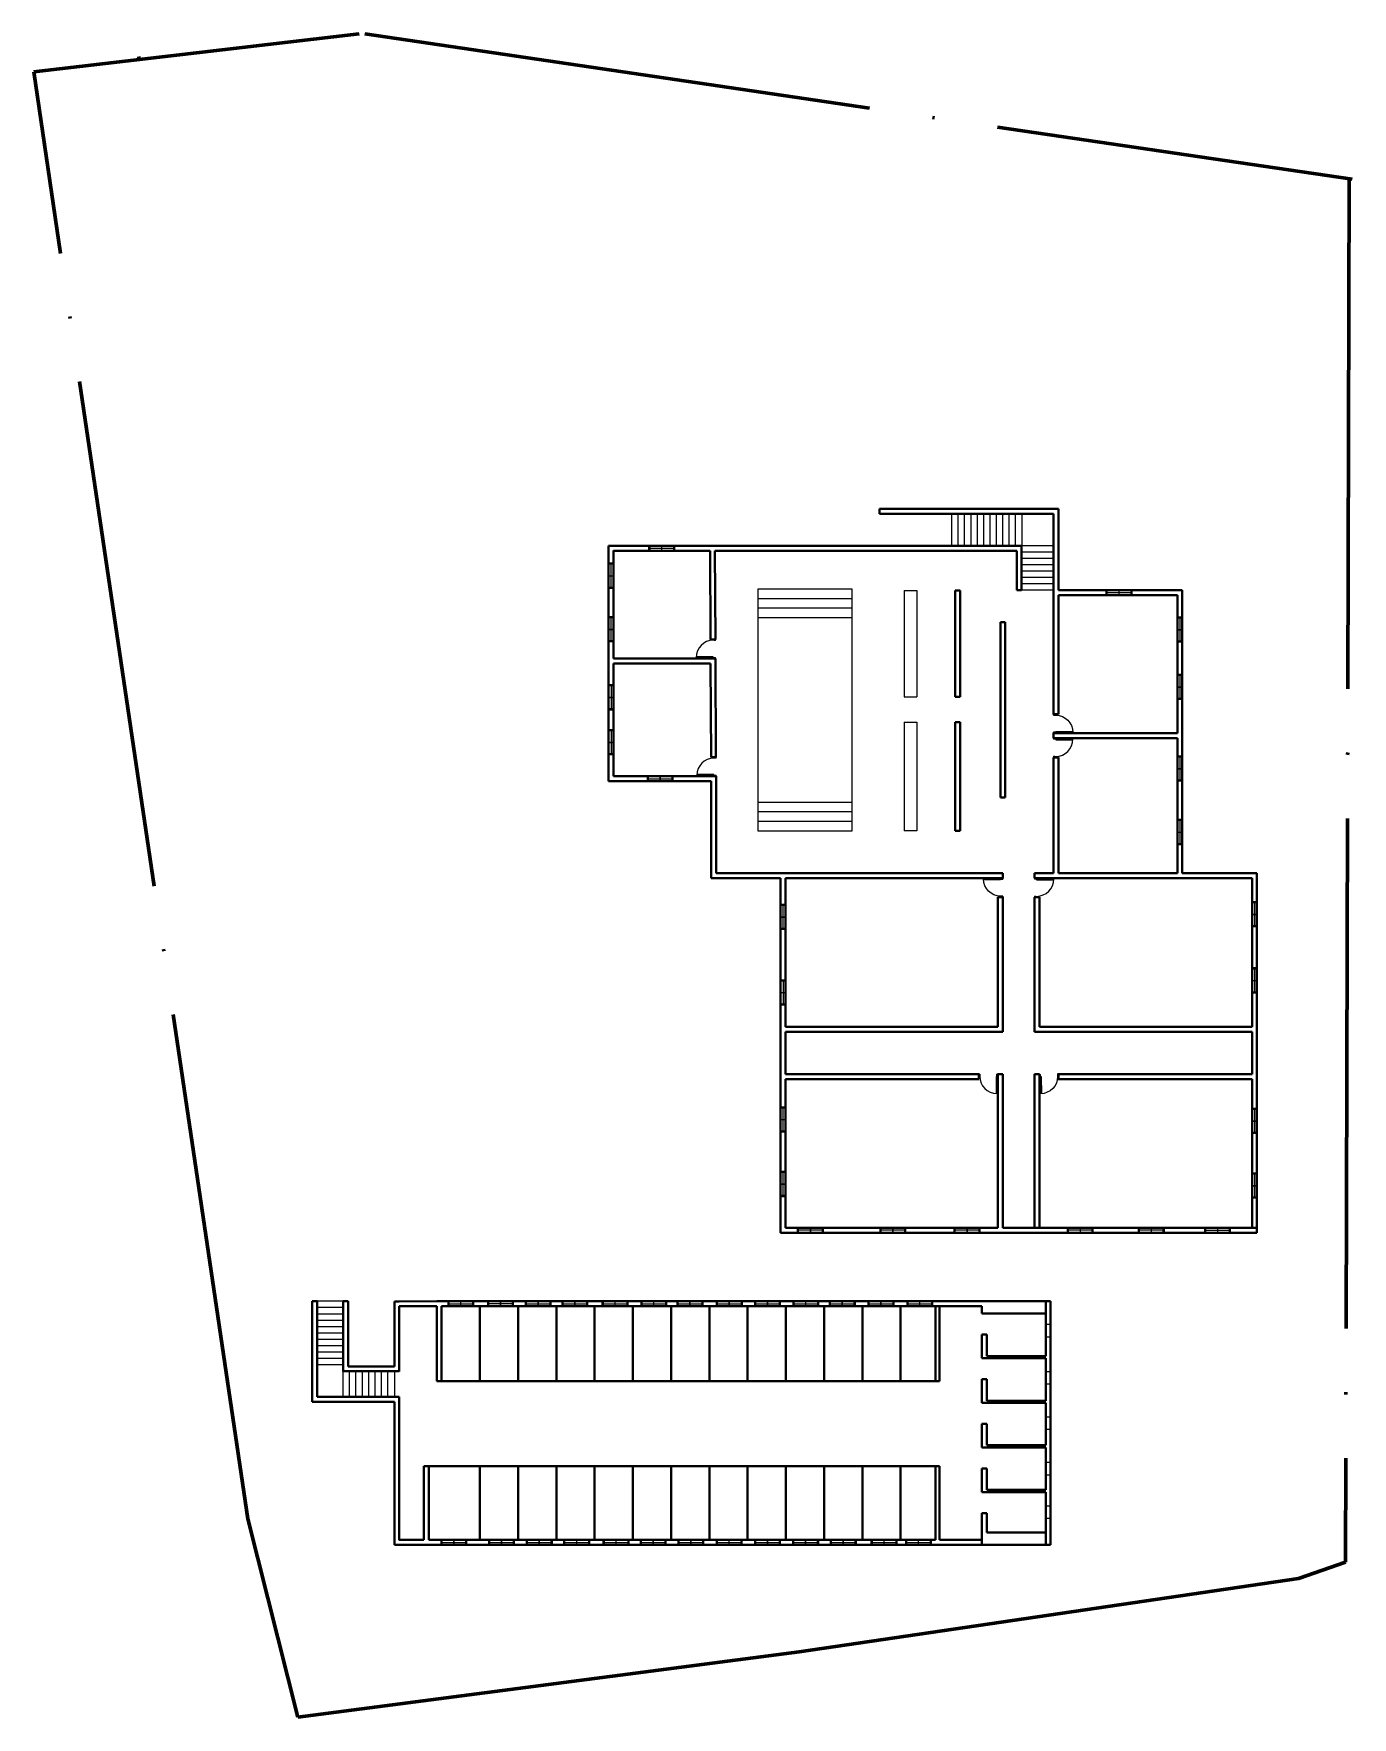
# Model space of a CAD drawing. Header units: metres. Extents: x -353 to 1688, y -477 to 135.
# Drawn here: x 575.5 to 637.6, y -219 to -139.8 of the extents above; entities that cross this region are included whole.
import ezdxf

# ---------------------------------------------------------------- set-up
doc = ezdxf.new("R2010")
doc.units = ezdxf.units.M
doc.header["$MEASUREMENT"] = 0
doc.linetypes.add('ACAD_ISO04W100', pattern=[30, 24, -3, 0, -3])
for name, color, linetype, lineweight in [('ELEVATION', 160, 'Continuous', 20), ('SITE BOUNDARY', 6, 'ACAD_ISO04W100', 60), ('WALL', 2, 'Continuous', 40)]:
    doc.layers.add(name, color=color, linetype=linetype, lineweight=lineweight)
doc.layers.add('STAIR', color=231, linetype='Continuous', plot=False)
doc.layers.add('WINDOW', color=10, linetype='Continuous')

msp = doc.modelspace()

# ---------------------------------------------------------------- linework, layer by layer
at = {"layer": 'ELEVATION'}
for p, q in [((609.6366, -165.9175), (614.0366, -165.9175)), ((609.6366, -177.3175), (609.6366, -165.9175)), ((614.0366, -165.9175), (614.0366, -177.3175)), ((616.50407, -165.99719), (616.50407, -170.99719)), ((616.50407, -165.99719), (617.10407, -165.99719)), ((617.10407, -165.99719), (617.10407, -170.99719)), ((616.50407, -170.99719), (617.10407, -170.99719)), ((616.50407, -172.19719), (616.50407, -177.30171)), ((616.50407, -172.19719), (617.10407, -172.19719)), ((617.10407, -172.19719), (617.10407, -177.30171)), ((614.0366, -177.3175), (609.6366, -177.3175)), ((617.10407, -177.30171), (616.50407, -177.30171))]:
    msp.add_line(p, q, dxfattribs=at)
at = {"layer": 'SITE BOUNDARY'}
for p, q in [((575.53804, -141.59332), (590.86281, -139.7937)), ((591.12527, -139.79757), (637.59504, -146.64784)), ((580.50616, -141.0099), (580.48415, -140.86118)), ((585.61748, -209.68678), (575.53804, -141.59332)), ((578.0221, -141.30161), (578.01109, -141.22725)), ((637.45205, -146.62676), (637.2686, -211.72035)), ((587.97678, -219.02613), (585.61748, -209.68678)), ((637.2686, -211.72035), (635.05784, -212.4864)), ((635.05784, -212.4864), (611.56579, -215.94144)), ((611.56579, -215.94144), (587.97678, -219.02613))]:
    msp.add_line(p, q, dxfattribs=at)
at = {"layer": 'STAIR'}
for p, q in [((618.73407, -162.38905), (618.73407, -163.88905)), ((619.03407, -162.38905), (619.03407, -163.88905)), ((619.33407, -162.38905), (619.33407, -163.88905)), ((619.63407, -162.38905), (619.63407, -163.88905)), ((619.93407, -162.38905), (619.93407, -163.88905)), ((620.23407, -162.38905), (620.23407, -163.88905)), ((620.53407, -162.38905), (620.53407, -163.88905)), ((620.83407, -162.38905), (620.83407, -163.88905)), ((621.13407, -162.38905), (621.13407, -163.88905)), ((621.43407, -162.38905), (621.43407, -163.88905)), ((621.73407, -162.38905), (621.73407, -163.88905)), ((622.03407, -162.38905), (622.03407, -163.88905)), ((623.53407, -163.88905), (622.03407, -163.88905)), ((623.53407, -164.18905), (622.03407, -164.18905)), ((623.53407, -164.48905), (622.03407, -164.48905)), ((623.53407, -164.78905), (622.03407, -164.78905)), ((623.53407, -165.08905), (622.03407, -165.08905)), ((623.53407, -165.38905), (622.03407, -165.38905)), ((609.6366, -166.3675), (614.0366, -166.3675)), ((623.53407, -165.68905), (622.03407, -165.68905)), ((623.53407, -165.98905), (622.03407, -165.98905)), ((609.6366, -166.8175), (614.0366, -166.8175)), ((609.6366, -167.2675), (614.0366, -167.2675)), ((614.0366, -175.9675), (609.6366, -175.9675)), ((614.0366, -176.4175), (609.6366, -176.4175)), ((614.0366, -176.8675), (609.6366, -176.8675)), ((590.10585, -199.44575), (588.88133, -199.44575)), ((590.10585, -199.74575), (588.88133, -199.74575)), ((590.10585, -200.04575), (588.88133, -200.04575)), ((590.10585, -200.34487), (588.88133, -200.34487)), ((590.10585, -200.64487), (588.88133, -200.64487)), ((590.10585, -200.94487), (588.88133, -200.94487)), ((590.10585, -201.24487), (588.88133, -201.24487)), ((590.10585, -201.54487), (588.88133, -201.54487)), ((590.10585, -201.84487), (588.88133, -201.84487)), ((590.10585, -202.14487), (588.88133, -202.14487)), ((590.10585, -202.44487), (588.88133, -202.44487)), ((590.10585, -203.94575), (590.10585, -202.74575)), ((590.33585, -202.74041), (590.33585, -202.74575)), ((590.40585, -203.94575), (590.40585, -202.74575)), ((590.70585, -203.94575), (590.70585, -202.74575)), ((591.00585, -203.94575), (591.00585, -202.74575)), ((591.30585, -203.94575), (591.30585, -202.74575)), ((591.60585, -203.94575), (591.60585, -202.74575)), ((591.60585, -203.94575), (591.60585, -202.74575)), ((591.90585, -203.94575), (591.90585, -202.74575)), ((592.20585, -203.94575), (592.20585, -202.74575)), ((592.74276, -202.74487), (592.51276, -202.74487)), ((592.51276, -202.74487), (592.51276, -203.94487))]:
    msp.add_line(p, q, dxfattribs=at)
at = {"layer": 'WALL'}
for p, q in [((614.36015, -143.2227), (614.36015, -143.2227)), ((615.34407, -162.15905), (615.34407, -162.38905)), ((623.76407, -162.15905), (615.34407, -162.15905)), ((623.53407, -162.38905), (615.34407, -162.38905)), ((623.53407, -162.38905), (623.53407, -164.18905)), ((623.76407, -162.15905), (623.76407, -164.18905)), ((619.33375, -163.89719), (602.59407, -163.89719)), ((602.59407, -163.89719), (602.59407, -174.97023)), ((616.93375, -163.89719), (622.03375, -163.89719)), ((622.03375, -163.89719), (622.03375, -165.98905)), ((602.82407, -164.11904), (602.82407, -169.19719)), ((607.36693, -164.12719), (602.82407, -164.12719)), ((607.36693, -164.12719), (607.38877, -168.29719)), ((619.33375, -164.12719), (607.59693, -164.12719)), ((607.59693, -164.12719), (607.61877, -168.29719)), ((616.93375, -164.12719), (621.80375, -164.12719)), ((621.80375, -164.12719), (621.80375, -165.98905)), ((623.53407, -164.18905), (623.53407, -171.81905)), ((623.76407, -164.18905), (623.76407, -165.98905)), ((618.90407, -165.99719), (618.90407, -170.99719)), ((618.90407, -165.99719), (619.13407, -165.99719)), ((619.13407, -165.99719), (619.13407, -170.99719)), ((622.03375, -165.98905), (621.80375, -165.98905)), ((623.76407, -165.98905), (629.59407, -165.98905)), ((623.76407, -166.21905), (623.76407, -171.81905)), ((623.76407, -166.21905), (629.36407, -166.21905)), ((629.36407, -166.21905), (629.36407, -172.71905)), ((629.59407, -165.98905), (629.59407, -179.30096)), ((621.03407, -167.48905), (621.03407, -175.74671)), ((621.03407, -167.48905), (621.26407, -167.48905)), ((621.26407, -167.48905), (621.26407, -175.74671)), ((607.62348, -168.29719), (607.38877, -168.29719)), ((607.62348, -169.19719), (602.82407, -169.19719)), ((602.82407, -169.42719), (602.82407, -174.7402)), ((607.39469, -169.42719), (602.82407, -169.42719)), ((607.39469, -169.42719), (607.41779, -173.83972)), ((607.62348, -169.19719), (607.6478, -173.8397)), ((618.90407, -170.99719), (619.13407, -170.99719)), ((607.42097, -171.80905), (607.42097, -171.80916)), ((623.53407, -171.81905), (623.76407, -171.81905)), ((618.90407, -172.19719), (618.90407, -177.30171)), ((618.90407, -172.19719), (619.13407, -172.19719)), ((619.13407, -172.19719), (619.13407, -177.30171)), ((623.53407, -172.71905), (623.53407, -172.94905)), ((623.53407, -172.71905), (629.36407, -172.71905)), ((623.53407, -172.94905), (629.36407, -172.94905)), ((629.36407, -172.94905), (629.36407, -179.30096)), ((602.82407, -173.8402), (602.82397, -173.8402)), ((607.65242, -173.8397), (607.41779, -173.83972)), ((623.53407, -173.84905), (623.53407, -179.30171)), ((623.53407, -173.84905), (623.76407, -173.84905)), ((623.76407, -173.84905), (623.76407, -179.30171)), ((602.59407, -174.74023), (602.59404, -174.74023)), ((602.59407, -174.97023), (607.42407, -174.97023)), ((607.65251, -174.7397), (602.82407, -174.7402)), ((602.82407, -174.9702), (602.82407, -174.97023)), ((607.4231, -174.9697), (607.42407, -174.9697)), ((607.42407, -174.9697), (607.42407, -175.20023)), ((607.65213, -174.7397), (607.65407, -175.20023)), ((607.65251, -174.7397), (607.65345, -174.91955)), ((607.65307, -174.7397), (607.65251, -174.7397)), ((607.42407, -175.20023), (607.42407, -179.53171)), ((607.42407, -175.20023), (607.42407, -179.30171)), ((607.65407, -175.20023), (607.65407, -179.30171)), ((621.03407, -175.74671), (621.26407, -175.74671)), ((613.66485, -177.3175), (613.66485, -177.30171)), ((619.13407, -177.30171), (618.90407, -177.30171)), ((607.42407, -179.53171), (610.68485, -179.53171)), ((607.65407, -179.30171), (610.68485, -179.30171)), ((621.14485, -179.30171), (610.68485, -179.30171)), ((610.68485, -179.53171), (610.68485, -186.76171)), ((610.91485, -179.53171), (610.91485, -186.53171)), ((621.14485, -179.53171), (610.91485, -179.53171)), ((620.91485, -179.30171), (621.14485, -179.30171)), ((621.14485, -179.30171), (621.14485, -179.53171)), ((622.64168, -179.30171), (622.87485, -179.30171)), ((622.64168, -179.53171), (622.64168, -179.30171)), ((622.64168, -179.53171), (622.64485, -179.53171)), ((622.64168, -179.53171), (632.87485, -179.53171)), ((622.87485, -179.30171), (623.53407, -179.30171)), ((629.36407, -179.30096), (623.76407, -179.30171)), ((629.59407, -179.30096), (633.10485, -179.30171)), ((632.87485, -179.53171), (632.87485, -186.53171)), ((633.10485, -179.30171), (633.10485, -186.76171)), ((620.91485, -186.53171), (620.91485, -180.43171)), ((621.14485, -180.43171), (620.91485, -180.43171)), ((621.14485, -180.43171), (621.14485, -186.76171)), ((622.64168, -180.43171), (622.87485, -180.43171)), ((622.64168, -186.76171), (622.64168, -180.43171)), ((622.87485, -186.5318), (622.87485, -180.43171)), ((622.64168, -183.03171), (622.64485, -183.03171)), ((610.68485, -186.53171), (610.68485, -188.53171)), ((610.91485, -186.53171), (620.91485, -186.53171)), ((610.91485, -186.76171), (610.91485, -188.76171)), ((610.91485, -186.76171), (620.91485, -186.76171)), ((620.91485, -186.76171), (621.14485, -186.76171)), ((622.64485, -186.53171), (622.64168, -186.53171)), ((622.64485, -186.76171), (622.64168, -186.76171)), ((622.87485, -186.76171), (622.64485, -186.76171)), ((622.87477, -186.76171), (622.87477, -186.76179)), ((622.87485, -186.5318), (632.87485, -186.53171)), ((632.87485, -186.76171), (622.87485, -186.76171)), ((623.77477, -186.76179), (623.77477, -186.76171)), ((632.87485, -188.76174), (632.87485, -186.76171)), ((633.10485, -186.76171), (633.10512, -188.76171)), ((610.68485, -188.53171), (610.68485, -188.76171)), ((610.68485, -188.76171), (610.68485, -196.22171)), ((610.91485, -188.76171), (620.01485, -188.76171)), ((610.91485, -188.99171), (610.9149, -188.99171)), ((610.91485, -188.99171), (610.91485, -195.99171)), ((610.9149, -188.99171), (620.01485, -188.99171)), ((610.9149, -188.99171), (610.9149, -188.99241)), ((620.01485, -188.99171), (620.01485, -188.76171)), ((621.14485, -188.76171), (620.91485, -188.76171)), ((620.91485, -195.99171), (620.91485, -188.76171)), ((621.14485, -195.99171), (621.14485, -188.76171)), ((622.64168, -188.76378), (622.87168, -188.76378)), ((622.64168, -195.99171), (622.64168, -188.76378)), ((622.64485, -188.76282), (622.64485, -188.76378)), ((622.87477, -188.76299), (622.64485, -188.76282)), ((622.87485, -188.76282), (622.87485, -192.26171)), ((622.87485, -188.99171), (622.87485, -195.99171)), ((623.71734, -188.99171), (632.87485, -188.99171)), ((623.72039, -188.763), (632.87485, -188.76174)), ((623.77477, -188.99299), (623.77477, -188.76299)), ((632.87485, -195.99171), (632.87485, -188.99171)), ((633.10485, -196.22171), (633.10485, -188.76171)), ((622.87168, -192.26171), (622.87485, -192.26171)), ((633.10485, -195.99171), (633.10485, -195.39171)), ((633.10485, -196.22171), (610.68485, -196.22171)), ((610.91485, -195.99171), (620.91485, -195.99171)), ((621.14485, -195.99171), (632.87485, -195.99171)), ((621.14485, -195.99171), (622.64485, -195.99171)), ((633.10485, -195.99171), (632.87485, -195.99171)), ((588.65133, -199.44575), (588.65133, -202.74487)), ((588.88133, -199.44575), (588.65133, -199.44575)), ((588.88133, -199.44575), (588.88133, -202.74487)), ((590.10585, -199.44575), (590.10585, -202.74575)), ((590.10585, -199.44575), (590.33585, -199.44575)), ((590.33585, -199.44575), (590.33585, -202.51487)), ((592.51276, -199.45258), (592.74276, -199.45258)), ((592.51276, -199.45258), (592.51276, -202.51487)), ((592.74276, -199.45258), (594.50585, -199.44575)), ((594.50585, -199.44575), (618.36585, -199.44575)), ((618.36585, -199.44575), (620.16585, -199.44575)), ((620.16585, -199.44575), (623.39585, -199.44575)), ((623.16585, -199.44575), (623.16585, -202.02575)), ((623.39585, -199.44575), (623.39585, -210.91258)), ((592.74276, -199.67575), (592.74276, -202.74487)), ((592.74276, -199.67575), (594.50585, -199.67575)), ((592.74276, -202.74487), (592.74276, -199.68258)), ((594.50585, -203.20026), (594.50585, -199.67575)), ((594.73585, -199.67575), (594.73585, -202.04598)), ((594.73585, -203.20026), (594.73585, -199.67575)), ((594.73585, -199.67575), (617.97276, -199.67575)), ((596.53585, -203.20026), (596.53585, -199.67575)), ((598.33585, -203.20026), (598.33585, -199.67575)), ((600.13585, -203.20026), (600.13585, -199.67575)), ((601.93585, -203.20026), (601.93585, -199.67575)), ((601.93585, -203.20026), (601.93585, -199.67575)), ((603.73585, -203.20026), (603.73585, -199.67575)), ((605.23585, -199.67575), (605.23585, -199.67575)), ((605.23585, -199.67575), (605.23585, -199.67575)), ((605.23585, -199.67575), (605.23585, -199.67575)), ((605.23585, -199.67575), (605.23585, -199.67575)), ((605.53585, -203.20026), (605.53585, -199.67575)), ((607.33585, -203.20026), (607.33585, -199.67575)), ((609.13585, -203.20026), (609.13585, -199.67575)), ((610.93585, -203.20026), (610.93585, -199.67575)), ((612.73585, -203.20026), (612.73585, -199.67575)), ((614.53585, -203.20026), (614.53585, -199.67575)), ((616.33585, -203.20026), (616.33585, -199.67575)), ((617.97276, -199.67575), (617.97276, -203.20026)), ((617.97276, -199.67575), (620.16585, -199.67575)), ((618.17276, -199.67575), (618.17276, -203.20026)), ((620.16585, -199.67575), (620.16585, -200.02575)), ((620.16585, -200.02575), (623.16585, -200.02575)), ((620.16585, -201.01575), (620.39585, -201.01575)), ((620.16585, -201.01575), (620.16585, -202.12575)), ((620.39585, -201.01575), (620.39585, -202.02575)), ((620.39585, -202.02575), (623.16585, -202.02575)), ((588.65133, -202.74487), (588.65133, -204.17487)), ((588.88133, -202.74487), (588.88133, -203.94487)), ((592.74276, -202.74041), (590.10585, -202.74041)), ((592.51276, -202.51487), (590.33585, -202.51487)), ((620.16585, -202.12575), (623.16585, -202.12575)), ((623.16585, -202.12575), (623.16585, -204.12575)), ((618.17276, -203.20026), (594.50585, -203.20026)), ((594.73585, -203.20026), (594.73585, -203.20026)), ((620.16585, -203.11575), (620.39585, -203.11575)), ((620.16585, -203.11575), (620.16585, -204.22575)), ((620.39585, -203.11575), (620.39585, -204.12575)), ((588.65133, -204.17487), (592.51276, -204.17487)), ((588.88133, -203.94487), (592.74276, -203.94487)), ((592.51276, -204.17487), (592.51276, -210.91258)), ((592.74276, -210.68258), (592.74276, -203.94487)), ((592.74276, -203.94487), (592.74276, -210.68258)), ((620.16585, -204.22575), (623.16585, -204.22575)), ((620.39585, -204.12575), (623.16585, -204.12575)), ((623.16585, -204.22575), (623.16585, -206.22575)), ((620.16585, -205.21575), (620.39585, -205.21575)), ((620.16585, -205.21575), (620.16585, -206.32575)), ((620.39585, -205.21575), (620.39585, -206.22575)), ((620.16585, -206.32575), (623.16585, -206.32575)), ((620.39585, -206.22575), (623.16585, -206.22575)), ((623.16585, -206.32575), (623.16585, -208.32575)), ((593.90585, -210.67575), (593.90585, -207.20026)), ((593.90585, -207.20026), (618.17276, -207.20026)), ((594.13585, -210.67575), (594.13585, -207.20026)), ((596.53585, -210.67575), (596.53585, -207.20026)), ((598.33585, -210.67575), (598.33585, -207.20026)), ((600.13585, -210.67575), (600.13585, -207.20026)), ((601.93585, -210.67575), (601.93585, -207.20026)), ((603.73585, -210.67575), (603.73585, -207.20026)), ((605.53585, -210.67575), (605.53585, -207.20026)), ((607.33585, -210.67575), (607.33585, -207.20026)), ((609.13585, -210.67575), (609.13585, -207.20026)), ((610.93585, -210.67575), (610.93585, -207.20026)), ((612.73585, -210.67575), (612.73585, -207.20026)), ((614.53585, -210.67575), (614.53585, -207.20026)), ((616.33585, -210.67575), (616.33585, -207.20026)), ((617.97276, -207.20026), (617.97276, -210.67575)), ((618.17276, -207.20026), (618.17276, -210.67575)), ((620.16585, -207.31575), (620.39585, -207.31575)), ((620.16585, -207.31575), (620.16585, -208.42575)), ((620.39585, -207.31575), (620.39585, -208.32575)), ((620.39585, -208.32575), (623.16585, -208.32575)), ((620.16585, -208.42575), (623.16585, -208.42575)), ((623.16585, -208.42575), (623.16585, -210.91258)), ((620.16585, -209.41575), (620.39585, -209.41575)), ((620.16585, -209.41575), (620.16585, -210.91258)), ((620.39585, -209.41575), (620.39585, -210.33258)), ((593.90585, -210.67575), (592.74276, -210.67575)), ((616.33585, -210.67575), (594.13585, -210.67575)), ((617.97276, -210.67575), (616.33585, -210.67575)), ((620.16585, -210.67575), (618.17276, -210.67575)), ((623.16585, -210.33258), (620.39585, -210.33258)), ((623.39585, -210.91258), (592.51276, -210.91258))]:
    msp.add_line(p, q, dxfattribs=at)
at = {"layer": 'WINDOW'}
for p, q in [((604.4955, -163.89719), (605.6955, -163.89719)), ((604.4955, -164.12719), (604.4955, -163.89719)), ((604.50628, -164.12719), (604.50628, -163.89719)), ((604.5455, -164.12719), (604.5455, -163.89719)), ((605.0955, -164.12719), (605.0955, -163.89719)), ((605.10628, -164.12719), (605.10628, -163.89719)), ((605.6455, -163.89719), (605.6455, -164.12719)), ((605.6955, -163.89719), (605.6955, -164.12719)), ((602.59252, -165.90033), (602.59252, -164.70033)), ((602.59252, -164.70033), (602.82252, -164.70033)), ((602.59252, -164.70033), (602.59252, -165.30033)), ((602.59252, -164.7111), (602.82252, -164.7111)), ((602.59252, -164.75033), (602.82252, -164.75033)), ((602.70752, -164.75033), (602.70752, -165.85033)), ((602.82252, -164.70033), (602.82252, -165.90033)), ((605.6955, -164.12719), (604.4955, -164.12719)), ((604.4955, -164.12719), (605.0955, -164.12719)), ((604.5455, -164.01219), (605.6455, -164.01219)), ((602.59252, -165.30033), (602.82252, -165.30033)), ((602.59252, -165.3111), (602.82252, -165.3111)), ((602.82252, -165.85033), (602.59252, -165.85033)), ((602.82252, -165.90033), (602.59252, -165.90033)), ((626.01407, -166.21905), (626.01407, -165.98905)), ((626.01407, -165.98905), (627.21407, -165.98905)), ((627.21407, -166.21905), (626.01407, -166.21905)), ((626.06407, -166.21905), (626.06407, -165.98905)), ((627.16407, -166.10405), (626.06407, -166.10405)), ((627.21407, -165.98905), (626.61407, -165.98905)), ((626.61407, -165.98905), (626.61407, -166.21905)), ((627.16407, -165.98905), (627.16407, -166.21905)), ((627.21407, -165.98905), (627.21407, -166.21905)), ((602.59153, -168.41761), (602.59153, -167.21761)), ((602.59153, -167.21761), (602.82153, -167.21761)), ((602.59153, -167.21761), (602.59153, -167.81761)), ((602.59153, -167.22839), (602.82153, -167.22839)), ((602.59153, -167.26761), (602.82153, -167.26761)), ((602.59153, -167.81761), (602.82153, -167.81761)), ((602.59153, -167.82839), (602.82153, -167.82839)), ((602.70653, -167.26761), (602.70653, -168.36761)), ((602.82153, -167.21761), (602.82153, -168.41761)), ((629.36144, -168.4327), (629.36144, -167.2327)), ((629.36144, -167.2327), (629.59144, -167.2327)), ((629.36144, -167.2327), (629.36144, -167.8327)), ((629.36144, -167.24348), (629.59144, -167.24348)), ((629.36144, -167.2827), (629.59144, -167.2827)), ((629.36144, -167.8327), (629.59144, -167.8327)), ((629.36144, -167.84348), (629.59144, -167.84348)), ((629.47644, -167.2827), (629.47644, -168.3827)), ((629.59144, -167.2327), (629.59144, -168.4327)), ((602.82153, -168.36761), (602.59153, -168.36761)), ((602.82153, -168.41761), (602.59153, -168.41761)), ((607.52263, -168.29707), (607.52263, -168.34207)), ((607.62263, -168.29707), (607.52263, -168.29707)), ((607.56263, -168.34207), (607.52263, -168.34207)), ((607.56263, -168.34707), (607.56263, -168.34207)), ((607.62263, -168.34707), (607.56263, -168.34707)), ((607.62263, -168.34707), (607.62263, -168.29707)), ((629.59144, -168.3827), (629.36144, -168.3827)), ((629.59144, -168.4327), (629.36144, -168.4327)), ((607.52263, -169.11707), (606.71263, -169.11707)), ((606.71263, -169.15207), (607.52263, -169.15207)), ((607.52263, -169.15207), (607.52263, -169.11707)), ((607.52263, -169.15207), (607.52263, -169.19707)), ((607.52263, -169.15207), (607.56263, -169.15207)), ((607.52263, -169.19707), (607.62263, -169.19707)), ((607.56263, -169.14707), (607.56263, -169.15207)), ((607.56263, -169.14707), (607.62263, -169.14707)), ((607.62263, -169.19707), (607.62263, -169.14707)), ((629.36373, -171.13216), (629.36373, -169.93216)), ((629.36373, -169.93216), (629.59373, -169.93216)), ((629.36373, -169.93216), (629.36373, -170.53216)), ((629.36373, -169.94294), (629.59373, -169.94294)), ((629.36373, -169.98216), (629.59373, -169.98216)), ((629.47873, -169.98216), (629.47873, -171.08216)), ((629.59373, -169.93216), (629.59373, -171.13216)), ((602.59407, -171.62245), (602.59407, -170.42245)), ((602.59407, -170.42245), (602.82407, -170.42245)), ((602.59407, -170.42245), (602.59407, -171.02245)), ((602.59407, -170.43323), (602.82407, -170.43323)), ((602.59407, -170.47245), (602.82407, -170.47245)), ((602.59407, -171.02245), (602.82407, -171.02245)), ((602.59407, -171.03323), (602.82407, -171.03323)), ((602.70907, -170.47245), (602.70907, -171.57245)), ((602.82407, -170.42245), (602.82407, -171.62245)), ((629.36373, -170.53216), (629.59373, -170.53216)), ((629.36373, -170.54294), (629.59373, -170.54294)), ((629.59373, -171.08216), (629.36373, -171.08216)), ((629.59373, -171.13216), (629.36373, -171.13216)), ((602.82407, -171.57245), (602.59407, -171.57245)), ((602.82407, -171.62245), (602.59407, -171.62245)), ((623.53459, -171.869), (623.53459, -171.819)), ((623.53459, -171.819), (623.63459, -171.819)), ((623.53459, -171.869), (623.59459, -171.869)), ((623.59459, -171.864), (623.63459, -171.864)), ((623.59459, -171.869), (623.59459, -171.864)), ((623.63459, -171.819), (623.63459, -171.864)), ((602.59472, -173.73731), (602.59472, -172.53731)), ((602.59472, -172.53731), (602.82472, -172.53731)), ((602.59472, -172.53731), (602.59472, -173.13731)), ((602.59472, -172.54809), (602.82472, -172.54809)), ((602.59472, -172.58731), (602.82472, -172.58731)), ((602.70972, -172.58731), (602.70972, -173.68731)), ((602.82472, -172.53731), (602.82472, -173.73731)), ((623.53459, -172.719), (623.53459, -172.669)), ((623.59459, -172.669), (623.53459, -172.669)), ((623.63459, -172.719), (623.53459, -172.719)), ((623.59459, -172.669), (623.59459, -172.674)), ((623.63459, -172.674), (623.59459, -172.674)), ((623.63459, -172.674), (623.63459, -172.639)), ((623.63459, -172.639), (624.44459, -172.639)), ((624.44459, -172.674), (623.63459, -172.674)), ((623.63459, -172.674), (623.63459, -172.719)), ((602.59472, -173.13731), (602.82472, -173.13731)), ((602.59472, -173.14809), (602.82472, -173.14809)), ((623.53422, -172.95043), (623.53422, -173.00043)), ((623.63422, -172.95043), (623.53422, -172.95043)), ((623.59422, -173.00043), (623.53422, -173.00043)), ((623.63422, -172.99543), (623.59422, -172.99543)), ((623.59422, -173.00043), (623.59422, -172.99543)), ((623.63422, -172.99543), (623.63422, -172.95043)), ((624.44422, -172.99543), (623.63422, -172.99543)), ((623.63422, -172.99543), (623.63422, -173.03043)), ((623.63422, -173.03043), (624.44422, -173.03043)), ((602.82472, -173.68731), (602.59472, -173.68731)), ((602.82472, -173.73731), (602.59472, -173.73731)), ((607.55224, -173.84014), (607.55224, -173.88514)), ((607.65224, -173.84014), (607.55224, -173.84014)), ((607.59224, -173.88514), (607.55224, -173.88514)), ((607.59224, -173.89014), (607.59224, -173.88514)), ((607.65224, -173.89014), (607.59224, -173.89014)), ((607.65224, -173.89014), (607.65224, -173.84014)), ((623.53422, -173.80043), (623.53422, -173.85043)), ((623.53422, -173.80043), (623.59422, -173.80043)), ((623.53422, -173.85043), (623.63422, -173.85043)), ((623.59422, -173.80043), (623.59422, -173.80543)), ((623.59422, -173.80543), (623.63422, -173.80543)), ((623.63422, -173.85043), (623.63422, -173.80543)), ((629.36407, -174.97501), (629.36407, -173.77501)), ((629.36407, -173.77501), (629.59407, -173.77501)), ((629.36407, -173.77501), (629.36407, -174.37501)), ((629.36407, -173.78578), (629.59407, -173.78578)), ((629.36407, -173.82501), (629.59407, -173.82501)), ((629.47907, -173.82501), (629.47907, -174.92501)), ((629.59407, -173.77501), (629.59407, -174.97501)), ((604.42068, -174.73981), (605.62068, -174.73981)), ((604.42068, -174.96981), (604.42068, -174.73981)), ((605.62068, -174.96981), (604.42068, -174.96981)), ((604.42068, -174.96981), (605.02068, -174.96981)), ((604.43146, -174.96981), (604.43146, -174.73981)), ((604.47068, -174.96981), (604.47068, -174.73981)), ((604.47068, -174.85481), (605.57068, -174.85481)), ((605.02068, -174.96981), (605.02068, -174.73981)), ((605.03146, -174.96981), (605.03146, -174.73981)), ((605.57068, -174.73981), (605.57068, -174.96981)), ((605.62068, -174.73981), (605.62068, -174.96981)), ((607.55224, -174.66014), (606.74224, -174.66014)), ((606.74224, -174.69514), (607.55224, -174.69514)), ((607.55224, -174.69514), (607.55224, -174.66014)), ((607.55224, -174.69514), (607.55224, -174.74014)), ((607.55224, -174.69514), (607.59224, -174.69514)), ((607.55224, -174.74014), (607.65224, -174.74014)), ((607.59224, -174.69014), (607.59224, -174.69514)), ((607.59224, -174.69014), (607.65224, -174.69014)), ((607.65224, -174.74014), (607.65224, -174.69014)), ((629.36407, -174.37501), (629.59407, -174.37501)), ((629.36407, -174.38578), (629.59407, -174.38578)), ((629.59407, -174.92501), (629.36407, -174.92501)), ((629.59407, -174.97501), (629.36407, -174.97501)), ((629.36289, -177.96323), (629.36289, -176.76323)), ((629.36289, -176.76323), (629.59289, -176.76323)), ((629.36289, -176.76323), (629.36289, -177.36323)), ((629.36289, -176.774), (629.59289, -176.774)), ((629.36289, -176.81323), (629.59289, -176.81323)), ((629.36289, -177.36323), (629.59289, -177.36323)), ((629.36289, -177.374), (629.59289, -177.374)), ((629.47789, -176.81323), (629.47789, -177.91323)), ((629.59289, -176.76323), (629.59289, -177.96323)), ((629.59289, -177.91323), (629.36289, -177.91323)), ((629.59289, -177.96323), (629.36289, -177.96323)), ((620.2352, -179.57659), (621.0452, -179.57659)), ((621.0452, -179.61159), (620.2352, -179.61159)), ((621.0452, -179.57659), (621.0452, -179.53159)), ((621.0452, -179.53159), (621.1452, -179.53159)), ((621.0452, -179.57659), (621.0452, -179.61159)), ((621.0452, -179.57659), (621.0852, -179.57659)), ((621.0852, -179.58159), (621.0852, -179.57659)), ((621.0852, -179.58159), (621.1452, -179.58159)), ((621.1452, -179.53159), (621.1452, -179.58159)), ((622.63682, -179.53538), (622.63682, -179.58538)), ((622.73682, -179.53538), (622.63682, -179.53538)), ((622.69682, -179.58538), (622.63682, -179.58538)), ((622.73682, -179.58038), (622.69682, -179.58038)), ((622.69682, -179.58538), (622.69682, -179.58038)), ((622.73682, -179.58038), (622.73682, -179.53538)), ((623.54682, -179.58038), (622.73682, -179.58038)), ((622.73682, -179.58038), (622.73682, -179.61538)), ((622.73682, -179.61538), (623.54682, -179.61538)), ((621.0452, -180.43159), (621.0452, -180.38659)), ((621.0852, -180.38659), (621.0452, -180.38659)), ((621.1452, -180.43159), (621.0452, -180.43159)), ((621.1452, -180.38159), (621.0852, -180.38159)), ((621.0852, -180.38159), (621.0852, -180.38659)), ((621.1452, -180.38159), (621.1452, -180.43159)), ((622.63682, -180.38538), (622.63682, -180.43538)), ((622.63682, -180.38538), (622.69682, -180.38538)), ((622.63682, -180.43538), (622.73682, -180.43538)), ((622.69682, -180.39038), (622.69682, -180.38538)), ((622.69682, -180.39038), (622.73682, -180.39038)), ((622.73682, -180.43538), (622.73682, -180.39038)), ((632.87629, -181.83274), (632.87629, -180.63274)), ((632.87629, -180.63274), (633.10629, -180.63274)), ((632.87629, -180.63274), (632.87629, -181.23274)), ((632.87629, -180.64351), (633.10629, -180.64351)), ((633.10629, -180.63274), (633.10629, -181.83274)), ((610.67976, -181.95332), (610.67976, -180.75332)), ((610.67976, -180.75332), (610.90976, -180.75332)), ((610.67976, -180.75332), (610.67976, -181.35332)), ((610.67976, -180.7641), (610.90976, -180.7641)), ((610.67976, -180.80332), (610.90976, -180.80332)), ((610.67976, -181.35332), (610.90976, -181.35332)), ((610.67976, -181.3641), (610.90976, -181.3641)), ((610.79476, -180.80332), (610.79476, -181.90332)), ((610.90976, -180.75332), (610.90976, -181.95332)), ((632.87629, -180.68274), (633.10629, -180.68274)), ((632.87629, -181.23274), (633.10629, -181.23274)), ((632.87629, -181.24351), (633.10629, -181.24351)), ((632.99129, -180.68274), (632.99129, -181.78274)), ((610.90976, -181.90332), (610.67976, -181.90332)), ((610.90976, -181.95332), (610.67976, -181.95332)), ((633.10629, -181.78274), (632.87629, -181.78274)), ((633.10629, -181.83274), (632.87629, -181.83274)), ((632.87296, -184.94707), (632.87296, -183.74707)), ((632.87296, -183.74707), (633.10296, -183.74707)), ((632.87296, -183.74707), (632.87296, -184.34707)), ((632.87296, -183.75785), (633.10296, -183.75785)), ((632.87296, -183.79707), (633.10296, -183.79707)), ((632.98796, -183.79707), (632.98796, -184.89707)), ((633.10296, -183.74707), (633.10296, -184.94707)), ((610.69105, -185.51286), (610.69105, -184.31286)), ((610.69105, -184.31286), (610.92105, -184.31286)), ((610.69105, -184.31286), (610.69105, -184.91286)), ((610.69105, -184.32364), (610.92105, -184.32364)), ((610.69105, -184.36286), (610.92105, -184.36286)), ((610.80605, -184.36286), (610.80605, -185.46286)), ((610.92105, -184.31286), (610.92105, -185.51286)), ((632.87296, -184.34707), (633.10296, -184.34707)), ((632.87296, -184.35785), (633.10296, -184.35785)), ((610.69105, -184.91286), (610.92105, -184.91286)), ((610.69105, -184.92364), (610.92105, -184.92364)), ((633.10296, -184.89707), (632.87296, -184.89707)), ((633.10296, -184.94707), (632.87296, -184.94707)), ((610.92105, -185.46286), (610.69105, -185.46286)), ((610.92105, -185.51286), (610.69105, -185.51286)), ((620.06486, -188.76176), (620.01486, -188.76176)), ((620.01486, -188.76176), (620.01486, -188.86176)), ((620.01486, -188.86176), (620.05986, -188.86176)), ((620.05986, -188.82176), (620.05986, -188.86176)), ((620.06486, -188.82176), (620.05986, -188.82176)), ((620.06486, -188.76176), (620.06486, -188.82176)), ((620.86986, -188.86176), (620.83486, -188.86176)), ((620.83486, -188.86176), (620.83486, -189.67176)), ((620.91486, -188.76176), (620.86486, -188.76176)), ((620.86486, -188.82176), (620.86486, -188.76176)), ((620.86486, -188.82176), (620.86986, -188.82176)), ((620.86986, -188.86176), (620.86986, -188.82176)), ((620.86986, -189.67176), (620.86986, -188.86176)), ((620.86986, -188.86176), (620.91486, -188.86176)), ((620.91486, -188.86176), (620.91486, -188.76176)), ((622.87043, -188.77114), (622.92043, -188.77064)), ((622.87144, -188.87114), (622.87043, -188.77114)), ((622.91643, -188.87069), (622.87144, -188.87114)), ((622.87477, -188.76299), (622.87477, -188.99299)), ((622.87477, -188.99299), (622.87485, -188.99299)), ((622.92103, -188.83064), (622.91603, -188.83069)), ((622.91643, -188.87069), (622.91603, -188.83069)), ((622.91643, -188.87069), (622.95143, -188.87033)), ((622.92456, -189.68064), (622.91643, -188.87069)), ((622.92103, -188.83064), (622.92043, -188.77064)), ((622.95143, -188.87033), (622.95956, -189.68029)), ((623.72039, -188.76261), (623.77039, -188.76211)), ((623.72039, -188.76261), (623.72099, -188.82261)), ((623.72599, -188.82256), (623.72099, -188.82261)), ((623.72477, -188.76257), (623.72477, -188.92262)), ((623.72599, -188.82256), (623.72639, -188.86255)), ((623.77139, -188.8621), (623.72639, -188.86255)), ((623.77039, -188.76211), (623.77139, -188.8621)), ((610.68386, -191.48921), (610.68386, -190.28921)), ((610.68386, -190.28921), (610.91386, -190.28921)), ((610.68386, -190.28921), (610.68386, -190.88921)), ((610.68386, -190.29998), (610.91386, -190.29998)), ((610.68386, -190.33921), (610.91386, -190.33921)), ((610.68386, -190.88921), (610.91386, -190.88921)), ((610.68386, -190.89998), (610.91386, -190.89998)), ((610.79886, -190.33921), (610.79886, -191.43921)), ((610.91386, -190.28921), (610.91386, -191.48921)), ((632.87566, -191.5557), (632.87566, -190.3557)), ((632.87566, -190.3557), (633.10566, -190.3557)), ((632.87566, -190.3557), (632.87566, -190.9557)), ((632.87566, -190.36648), (633.10566, -190.36648)), ((632.87566, -190.4057), (633.10566, -190.4057)), ((632.99066, -190.4057), (632.99066, -191.5057)), ((633.10566, -190.3557), (633.10566, -191.5557)), ((610.91386, -191.43921), (610.68386, -191.43921)), ((610.91386, -191.48921), (610.68386, -191.48921)), ((632.87566, -190.9557), (633.10566, -190.9557)), ((632.87566, -190.96648), (633.10566, -190.96648)), ((633.10566, -191.5057), (632.87566, -191.5057)), ((633.10566, -191.5557), (632.87566, -191.5557)), ((610.67949, -194.52591), (610.67949, -193.32591)), ((610.67949, -193.32591), (610.90949, -193.32591)), ((610.67949, -193.32591), (610.67949, -193.92591)), ((610.90949, -193.32591), (610.90949, -194.52591)), ((610.67949, -193.33669), (610.90949, -193.33669)), ((610.67949, -193.37591), (610.90949, -193.37591)), ((610.67949, -193.92591), (610.90949, -193.92591)), ((610.67949, -193.93669), (610.90949, -193.93669)), ((610.79449, -193.37591), (610.79449, -194.47591)), ((632.87292, -194.59683), (632.87292, -193.39683)), ((632.87292, -193.39683), (633.10292, -193.39683)), ((632.87292, -193.39683), (632.87292, -193.99683)), ((632.87292, -193.40761), (633.10292, -193.40761)), ((632.87292, -193.44683), (633.10292, -193.44683)), ((632.87292, -193.99683), (633.10292, -193.99683)), ((632.87292, -194.00761), (633.10292, -194.00761)), ((632.98792, -193.44683), (632.98792, -194.54683)), ((633.10292, -193.39683), (633.10292, -194.59683)), ((610.90949, -194.47591), (610.67949, -194.47591)), ((610.90949, -194.52591), (610.67949, -194.52591)), ((633.10292, -194.54683), (632.87292, -194.54683)), ((633.10292, -194.59683), (632.87292, -194.59683)), ((611.48855, -196.22276), (611.48855, -195.99276)), ((611.48855, -195.99276), (612.68855, -195.99276)), ((612.68855, -196.22276), (611.48855, -196.22276)), ((611.53855, -196.22276), (611.53855, -195.99276)), ((612.63855, -196.10776), (611.53855, -196.10776)), ((612.07777, -195.99276), (612.07777, -196.22276)), ((612.68855, -195.99276), (612.08855, -195.99276)), ((612.08855, -195.99276), (612.08855, -196.22276)), ((612.63855, -195.99276), (612.63855, -196.22276)), ((612.67777, -195.99276), (612.67777, -196.22276)), ((612.68855, -195.99276), (612.68855, -196.22276)), ((615.36766, -196.22169), (615.36766, -195.99169)), ((615.36766, -195.99169), (616.56766, -195.99169)), ((616.56766, -196.22169), (615.36766, -196.22169)), ((615.41766, -196.22169), (615.41766, -195.99169)), ((616.51766, -196.10669), (615.41766, -196.10669)), ((615.95688, -195.99169), (615.95688, -196.22169)), ((616.56766, -195.99169), (615.96766, -195.99169)), ((615.96766, -195.99169), (615.96766, -196.22169)), ((616.51766, -195.99169), (616.51766, -196.22169)), ((616.55688, -195.99169), (616.55688, -196.22169)), ((616.56766, -195.99169), (616.56766, -196.22169)), ((618.86158, -196.22171), (618.86158, -195.99171)), ((618.86158, -195.99171), (620.06158, -195.99171)), ((620.06158, -196.22171), (618.86158, -196.22171)), ((618.91158, -196.22171), (618.91158, -195.99171)), ((620.01158, -196.10671), (618.91158, -196.10671)), ((619.4508, -195.99171), (619.4508, -196.22171)), ((620.06158, -195.99171), (619.46158, -195.99171)), ((619.46158, -195.99171), (619.46158, -196.22171)), ((620.01158, -195.99171), (620.01158, -196.22171)), ((620.0508, -195.99171), (620.0508, -196.22171)), ((620.06158, -195.99171), (620.06158, -196.22171)), ((624.18719, -196.22261), (624.18719, -195.99261)), ((624.18719, -195.99261), (625.38719, -195.99261)), ((625.38719, -196.22261), (624.18719, -196.22261)), ((624.23719, -196.22261), (624.23719, -195.99261)), ((625.33719, -196.10761), (624.23719, -196.10761)), ((625.38719, -195.99261), (624.78719, -195.99261)), ((624.78719, -195.99261), (624.78719, -196.22261)), ((625.33719, -195.99261), (625.33719, -196.22261)), ((625.38719, -195.99261), (625.38719, -196.22261)), ((627.53482, -196.22121), (627.53482, -195.99121)), ((627.53482, -195.99121), (628.73482, -195.99121)), ((628.73482, -196.22121), (627.53482, -196.22121)), ((627.58482, -196.22121), (627.58482, -195.99121)), ((628.68482, -196.10621), (627.58482, -196.10621)), ((628.73482, -195.99121), (628.13482, -195.99121)), ((628.13482, -195.99121), (628.13482, -196.22121)), ((628.68482, -195.99121), (628.68482, -196.22121)), ((628.73482, -195.99121), (628.73482, -196.22121)), ((630.64916, -196.22353), (630.64916, -195.99353)), ((630.64916, -195.99353), (631.84916, -195.99353)), ((631.84916, -196.22353), (630.64916, -196.22353)), ((630.69916, -196.22353), (630.69916, -195.99353)), ((631.79916, -196.10853), (630.69916, -196.10853)), ((631.84916, -195.99353), (631.24916, -195.99353)), ((631.24916, -195.99353), (631.24916, -196.22353)), ((631.79916, -195.99353), (631.79916, -196.22353)), ((631.84916, -195.99353), (631.84916, -196.22353)), ((595.03758, -199.44668), (596.23758, -199.44668)), ((595.03758, -199.67668), (595.03758, -199.44668)), ((595.04835, -199.67668), (595.04835, -199.44668)), ((595.08758, -199.67668), (595.08758, -199.44668)), ((595.08758, -199.56168), (596.18758, -199.56168)), ((595.63758, -199.67668), (595.63758, -199.44668)), ((595.64835, -199.67668), (595.64835, -199.44668)), ((596.18758, -199.44668), (596.18758, -199.67668)), ((596.23758, -199.44668), (596.23758, -199.67668)), ((596.90853, -199.4438), (598.10853, -199.4438)), ((596.90853, -199.6738), (596.90853, -199.4438)), ((596.91931, -199.6738), (596.91931, -199.4438)), ((596.95853, -199.6738), (596.95853, -199.4438)), ((596.95853, -199.5588), (598.05853, -199.5588)), ((597.50853, -199.6738), (597.50853, -199.4438)), ((597.51931, -199.6738), (597.51931, -199.4438)), ((598.05853, -199.4438), (598.05853, -199.6738)), ((598.10853, -199.4438), (598.10853, -199.6738)), ((598.68292, -199.44976), (599.88292, -199.44976)), ((598.68292, -199.67976), (598.68292, -199.44976)), ((598.6937, -199.67976), (598.6937, -199.44976)), ((598.73292, -199.67976), (598.73292, -199.44976)), ((598.73292, -199.56476), (599.83292, -199.56476)), ((599.28292, -199.67976), (599.28292, -199.44976)), ((599.2937, -199.67976), (599.2937, -199.44976)), ((599.83292, -199.44976), (599.83292, -199.67976)), ((599.88292, -199.44976), (599.88292, -199.67976)), ((600.40749, -199.44575), (601.60749, -199.44575)), ((600.40749, -199.67575), (600.40749, -199.44575)), ((600.41827, -199.67575), (600.41827, -199.44575)), ((600.45749, -199.67575), (600.45749, -199.44575)), ((600.45749, -199.56075), (601.55749, -199.56075)), ((601.00749, -199.67575), (601.00749, -199.44575)), ((601.01827, -199.67575), (601.01827, -199.44575)), ((601.55749, -199.44575), (601.55749, -199.67575)), ((601.60749, -199.44575), (601.60749, -199.67575)), ((602.29868, -199.45052), (603.49868, -199.45052)), ((602.29868, -199.68052), (602.29868, -199.45052)), ((602.30946, -199.68052), (602.30946, -199.45052)), ((602.34868, -199.68052), (602.34868, -199.45052)), ((602.34868, -199.56552), (603.44868, -199.56552)), ((602.89868, -199.68052), (602.89868, -199.45052)), ((602.90946, -199.68052), (602.90946, -199.45052)), ((603.44868, -199.45052), (603.44868, -199.68052)), ((603.49868, -199.45052), (603.49868, -199.68052)), ((604.1203, -199.44531), (605.3203, -199.44531)), ((604.1203, -199.67531), (604.1203, -199.44531)), ((604.13108, -199.67531), (604.13108, -199.44531)), ((604.1703, -199.67531), (604.1703, -199.44531)), ((604.1703, -199.56031), (605.2703, -199.56031)), ((604.7203, -199.67531), (604.7203, -199.44531)), ((604.73108, -199.67531), (604.73108, -199.44531)), ((605.2703, -199.44531), (605.2703, -199.67531)), ((605.3203, -199.44531), (605.3203, -199.67531)), ((605.82508, -199.44575), (607.02508, -199.44575)), ((605.82508, -199.67575), (605.82508, -199.44575)), ((605.83585, -199.67575), (605.83585, -199.44575)), ((605.87508, -199.67575), (605.87508, -199.44575)), ((605.87508, -199.56075), (606.97508, -199.56075)), ((606.42508, -199.67575), (606.42508, -199.44575)), ((606.43585, -199.67575), (606.43585, -199.44575)), ((606.97508, -199.44575), (606.97508, -199.67575)), ((607.02508, -199.44575), (607.02508, -199.67575)), ((607.67576, -199.44647), (608.87576, -199.44647)), ((607.67576, -199.67647), (607.67576, -199.44647)), ((607.68654, -199.67647), (607.68654, -199.44647)), ((607.72576, -199.67647), (607.72576, -199.44647)), ((607.72576, -199.56147), (608.82576, -199.56147)), ((608.27576, -199.67647), (608.27576, -199.44647)), ((608.28654, -199.67647), (608.28654, -199.44647)), ((608.82576, -199.44647), (608.82576, -199.67647)), ((608.87576, -199.44647), (608.87576, -199.67647)), ((609.4727, -199.44598), (610.6727, -199.44598)), ((609.4727, -199.67598), (609.4727, -199.44598)), ((609.48348, -199.67598), (609.48348, -199.44598)), ((609.5227, -199.67598), (609.5227, -199.44598)), ((609.5227, -199.56098), (610.6227, -199.56098)), ((610.0727, -199.67598), (610.0727, -199.44598)), ((610.08348, -199.67598), (610.08348, -199.44598)), ((610.6227, -199.44598), (610.6227, -199.67598)), ((610.6727, -199.44598), (610.6727, -199.67598)), ((611.27329, -199.4476), (612.47329, -199.4476)), ((611.27329, -199.6776), (611.27329, -199.4476)), ((611.28406, -199.6776), (611.28406, -199.4476)), ((611.32329, -199.6776), (611.32329, -199.4476)), ((611.32329, -199.5626), (612.42329, -199.5626)), ((611.87329, -199.6776), (611.87329, -199.4476)), ((611.88406, -199.6776), (611.88406, -199.4476)), ((612.42329, -199.4476), (612.42329, -199.6776)), ((612.47329, -199.4476), (612.47329, -199.6776)), ((612.99256, -199.44772), (614.19256, -199.44772)), ((612.99256, -199.67772), (612.99256, -199.44772)), ((613.00334, -199.67772), (613.00334, -199.44772)), ((613.04256, -199.67772), (613.04256, -199.44772)), ((613.04256, -199.56272), (614.14256, -199.56272)), ((613.59256, -199.67772), (613.59256, -199.44772)), ((613.60334, -199.67772), (613.60334, -199.44772)), ((614.14256, -199.44772), (614.14256, -199.67772)), ((614.19256, -199.44772), (614.19256, -199.67772)), ((614.81383, -199.44575), (616.01383, -199.44575)), ((614.81383, -199.67575), (614.81383, -199.44575)), ((614.8246, -199.67575), (614.8246, -199.44575)), ((614.86383, -199.67575), (614.86383, -199.44575)), ((614.86383, -199.56075), (615.96383, -199.56075)), ((615.41383, -199.67575), (615.41383, -199.44575)), ((615.4246, -199.67575), (615.4246, -199.44575)), ((615.96383, -199.44575), (615.96383, -199.67575)), ((616.01383, -199.44575), (616.01383, -199.67575)), ((616.63813, -199.44723), (617.83813, -199.44723)), ((616.63813, -199.67723), (616.63813, -199.44723)), ((616.64891, -199.67723), (616.64891, -199.44723)), ((616.68813, -199.67723), (616.68813, -199.44723)), ((616.68813, -199.56223), (617.78813, -199.56223)), ((617.23813, -199.67723), (617.23813, -199.44723)), ((617.24891, -199.67723), (617.24891, -199.44723)), ((617.78813, -199.44723), (617.78813, -199.67723)), ((617.83813, -199.44723), (617.83813, -199.67723)), ((596.23758, -199.67668), (595.03758, -199.67668)), ((595.03758, -199.67668), (595.63758, -199.67668)), ((598.10853, -199.6738), (596.90853, -199.6738)), ((596.90853, -199.6738), (597.50853, -199.6738)), ((599.88292, -199.67976), (598.68292, -199.67976)), ((598.68292, -199.67976), (599.28292, -199.67976)), ((601.60749, -199.67575), (600.40749, -199.67575)), ((600.40749, -199.67575), (601.00749, -199.67575)), ((603.49868, -199.68052), (602.29868, -199.68052)), ((602.29868, -199.68052), (602.89868, -199.68052)), ((605.3203, -199.67531), (604.1203, -199.67531)), ((604.1203, -199.67531), (604.7203, -199.67531)), ((607.02508, -199.67575), (605.82508, -199.67575)), ((605.82508, -199.67575), (606.42508, -199.67575)), ((608.87576, -199.67647), (607.67576, -199.67647)), ((607.67576, -199.67647), (608.27576, -199.67647)), ((610.6727, -199.67598), (609.4727, -199.67598)), ((609.4727, -199.67598), (610.0727, -199.67598)), ((612.47329, -199.6776), (611.27329, -199.6776)), ((611.27329, -199.6776), (611.87329, -199.6776)), ((614.19256, -199.67772), (612.99256, -199.67772)), ((612.99256, -199.67772), (613.59256, -199.67772)), ((616.01383, -199.67575), (614.81383, -199.67575)), ((614.81383, -199.67575), (615.41383, -199.67575)), ((617.83813, -199.67723), (616.63813, -199.67723)), ((616.63813, -199.67723), (617.23813, -199.67723)), ((623.16585, -201.12872), (623.16585, -200.52872)), ((623.16585, -200.52872), (623.39585, -200.52872)), ((623.39585, -201.12872), (623.16585, -201.12872)), ((623.39585, -200.52872), (623.39585, -201.12872)), ((623.16585, -203.35478), (623.16585, -202.75478)), ((623.16585, -202.75478), (623.39585, -202.75478)), ((623.39585, -202.75478), (623.39585, -203.35478)), ((623.39585, -203.35478), (623.16585, -203.35478)), ((623.16585, -205.47916), (623.16585, -204.87916)), ((623.16585, -204.87916), (623.39585, -204.87916)), ((623.39585, -204.87916), (623.39585, -205.47916)), ((623.39585, -205.47916), (623.16585, -205.47916)), ((623.16585, -207.62575), (623.16585, -207.02575)), ((623.16585, -207.02575), (623.39585, -207.02575)), ((623.39585, -207.02575), (623.39585, -207.62575)), ((623.39585, -207.62575), (623.16585, -207.62575)), ((623.16585, -209.66916), (623.16585, -209.06916)), ((623.16585, -209.06916), (623.39585, -209.06916)), ((623.39585, -209.06916), (623.39585, -209.66916)), ((623.39585, -209.66916), (623.16585, -209.66916)), ((594.71237, -210.68232), (595.91237, -210.68232)), ((594.71237, -210.91232), (594.71237, -210.68232)), ((594.72315, -210.91232), (594.72315, -210.68232)), ((594.76237, -210.91232), (594.76237, -210.68232)), ((595.31237, -210.91232), (595.31237, -210.68232)), ((595.32315, -210.91232), (595.32315, -210.68232)), ((595.86237, -210.68232), (595.86237, -210.91232)), ((595.91237, -210.68232), (595.91237, -210.91232)), ((596.95338, -210.68474), (598.15338, -210.68474)), ((596.95338, -210.91474), (596.95338, -210.68474)), ((596.96416, -210.91474), (596.96416, -210.68474)), ((597.00338, -210.91474), (597.00338, -210.68474)), ((597.55338, -210.91474), (597.55338, -210.68474)), ((597.56416, -210.91474), (597.56416, -210.68474)), ((598.10338, -210.68474), (598.10338, -210.91474)), ((598.15338, -210.68474), (598.15338, -210.91474)), ((598.73298, -210.68258), (599.93298, -210.68258)), ((598.73298, -210.91258), (598.73298, -210.68258)), ((598.74376, -210.91258), (598.74376, -210.68258)), ((598.78298, -210.91258), (598.78298, -210.68258)), ((599.33298, -210.91258), (599.33298, -210.68258)), ((599.34376, -210.91258), (599.34376, -210.68258)), ((599.88298, -210.68258), (599.88298, -210.91258)), ((599.93298, -210.68258), (599.93298, -210.91258)), ((600.492, -210.68274), (601.692, -210.68274)), ((600.492, -210.91274), (600.492, -210.68274)), ((600.50278, -210.91274), (600.50278, -210.68274)), ((600.542, -210.91274), (600.542, -210.68274)), ((601.092, -210.91274), (601.092, -210.68274)), ((601.10278, -210.91274), (601.10278, -210.68274)), ((601.642, -210.68274), (601.642, -210.91274)), ((601.692, -210.68274), (601.692, -210.91274)), ((602.34635, -210.67937), (603.54635, -210.67937)), ((602.34635, -210.90937), (602.34635, -210.67937)), ((602.35713, -210.90937), (602.35713, -210.67937)), ((602.39635, -210.90937), (602.39635, -210.67937)), ((602.94635, -210.90937), (602.94635, -210.67937)), ((602.95713, -210.90937), (602.95713, -210.67937)), ((603.49635, -210.67937), (603.49635, -210.90937)), ((603.54635, -210.67937), (603.54635, -210.90937)), ((604.09552, -210.67836), (605.29552, -210.67836)), ((604.09552, -210.90836), (604.09552, -210.67836)), ((604.1063, -210.90836), (604.1063, -210.67836)), ((604.14552, -210.90836), (604.14552, -210.67836)), ((604.69552, -210.90836), (604.69552, -210.67836)), ((604.7063, -210.90836), (604.7063, -210.67836)), ((605.24552, -210.67836), (605.24552, -210.90836)), ((605.29552, -210.67836), (605.29552, -210.90836)), ((605.86582, -210.68258), (607.06582, -210.68258)), ((605.86582, -210.91258), (605.86582, -210.68258)), ((605.87659, -210.91258), (605.87659, -210.68258)), ((605.91582, -210.91258), (605.91582, -210.68258)), ((606.46582, -210.91258), (606.46582, -210.68258)), ((606.47659, -210.91258), (606.47659, -210.68258)), ((607.01582, -210.68258), (607.01582, -210.91258)), ((607.06582, -210.68258), (607.06582, -210.91258)), ((607.66536, -210.68021), (608.86536, -210.68021)), ((607.66536, -210.91021), (607.66536, -210.68021)), ((607.67613, -210.91021), (607.67613, -210.68021)), ((607.71536, -210.91021), (607.71536, -210.68021)), ((608.26536, -210.91021), (608.26536, -210.68021)), ((608.27613, -210.91021), (608.27613, -210.68021)), ((608.81536, -210.68021), (608.81536, -210.91021)), ((608.86536, -210.68021), (608.86536, -210.91021)), ((609.47178, -210.68387), (610.67178, -210.68387)), ((609.47178, -210.91387), (609.47178, -210.68387)), ((609.48256, -210.91387), (609.48256, -210.68387)), ((609.52178, -210.91387), (609.52178, -210.68387)), ((610.07178, -210.91387), (610.07178, -210.68387)), ((610.08256, -210.91387), (610.08256, -210.68387)), ((610.62178, -210.68387), (610.62178, -210.91387)), ((610.67178, -210.68387), (610.67178, -210.91387)), ((611.26593, -210.67819), (612.46593, -210.67819)), ((611.26593, -210.90819), (611.26593, -210.67819)), ((611.2767, -210.90819), (611.2767, -210.67819)), ((611.31593, -210.90819), (611.31593, -210.67819)), ((611.86593, -210.90819), (611.86593, -210.67819)), ((611.8767, -210.90819), (611.8767, -210.67819)), ((612.41593, -210.67819), (612.41593, -210.90819)), ((612.46593, -210.67819), (612.46593, -210.90819)), ((613.03997, -210.68019), (614.23997, -210.68019)), ((613.03997, -210.91019), (613.03997, -210.68019)), ((613.05074, -210.91019), (613.05074, -210.68019)), ((613.08997, -210.91019), (613.08997, -210.68019)), ((613.63997, -210.91019), (613.63997, -210.68019)), ((613.65074, -210.91019), (613.65074, -210.68019)), ((614.18997, -210.68019), (614.18997, -210.91019)), ((614.23997, -210.68019), (614.23997, -210.91019)), ((614.95801, -210.68258), (616.15801, -210.68258)), ((614.95801, -210.91258), (614.95801, -210.68258)), ((614.96879, -210.91258), (614.96879, -210.68258)), ((615.00801, -210.91258), (615.00801, -210.68258)), ((615.55801, -210.91258), (615.55801, -210.68258)), ((615.56879, -210.91258), (615.56879, -210.68258)), ((616.10801, -210.68258), (616.10801, -210.91258)), ((616.15801, -210.68258), (616.15801, -210.91258)), ((616.57508, -210.68258), (617.77508, -210.68258)), ((616.57508, -210.91258), (616.57508, -210.68258)), ((616.58586, -210.91258), (616.58586, -210.68258)), ((616.62508, -210.91258), (616.62508, -210.68258)), ((617.17508, -210.91258), (617.17508, -210.68258)), ((617.18586, -210.91258), (617.18586, -210.68258)), ((617.72508, -210.68258), (617.72508, -210.91258)), ((617.77508, -210.68258), (617.77508, -210.91258)), ((595.91237, -210.91232), (594.71237, -210.91232)), ((594.71237, -210.91232), (595.31237, -210.91232)), ((594.76237, -210.79732), (595.86237, -210.79732)), ((598.15338, -210.91474), (596.95338, -210.91474)), ((596.95338, -210.91474), (597.55338, -210.91474)), ((597.00338, -210.79974), (598.10338, -210.79974)), ((599.93298, -210.91258), (598.73298, -210.91258)), ((598.73298, -210.91258), (599.33298, -210.91258)), ((598.78298, -210.79758), (599.88298, -210.79758)), ((601.692, -210.91274), (600.492, -210.91274)), ((600.492, -210.91274), (601.092, -210.91274)), ((600.542, -210.79774), (601.642, -210.79774)), ((603.54635, -210.90937), (602.34635, -210.90937)), ((602.34635, -210.90937), (602.94635, -210.90937)), ((602.39635, -210.79437), (603.49635, -210.79437)), ((605.29552, -210.90836), (604.09552, -210.90836)), ((604.09552, -210.90836), (604.69552, -210.90836)), ((604.14552, -210.79336), (605.24552, -210.79336)), ((607.06582, -210.91258), (605.86582, -210.91258)), ((605.86582, -210.91258), (606.46582, -210.91258)), ((605.91582, -210.79758), (607.01582, -210.79758)), ((608.86536, -210.91021), (607.66536, -210.91021)), ((607.66536, -210.91021), (608.26536, -210.91021)), ((607.71536, -210.79521), (608.81536, -210.79521)), ((610.67178, -210.91387), (609.47178, -210.91387)), ((609.47178, -210.91387), (610.07178, -210.91387)), ((609.52178, -210.79887), (610.62178, -210.79887)), ((612.46593, -210.90819), (611.26593, -210.90819)), ((611.26593, -210.90819), (611.86593, -210.90819)), ((611.31593, -210.79319), (612.41593, -210.79319)), ((614.23997, -210.91019), (613.03997, -210.91019)), ((613.03997, -210.91019), (613.63997, -210.91019)), ((613.08997, -210.79519), (614.18997, -210.79519)), ((616.15801, -210.91258), (614.95801, -210.91258)), ((614.95801, -210.91258), (615.55801, -210.91258)), ((615.00801, -210.79758), (616.10801, -210.79758)), ((617.77508, -210.91258), (616.57508, -210.91258)), ((616.57508, -210.91258), (617.17508, -210.91258)), ((616.62508, -210.79758), (617.72508, -210.79758))]:
    msp.add_line(p, q, dxfattribs=at)
for centre, major_axis in [((607.52263, -169.15207), (-0.57276, -0.57276)), ((623.63422, -172.99543), (0.57276, 0.57276)), ((607.55224, -174.69514), (-0.57276, -0.57276)), ((622.73682, -179.58038), (0.57276, 0.57276)), ((620.86986, -188.86176), (0.57276, -0.57276))]:
    msp.add_ellipse(centre, major_axis=major_axis, ratio=1, start_param=3.92699082, end_param=5.49778714, dxfattribs=at)
at = {"layer": 'WINDOW', "extrusion": (0, 0, -1)}
for centre, major_axis in [((623.63459, -172.674), (0.57276, -0.57276)), ((621.0452, -179.57659), (-0.57276, 0.57276)), ((622.91643, -188.87069), (-0.56698, -0.57848))]:
    msp.add_ellipse(centre, major_axis=major_axis, ratio=1, start_param=3.92699082, end_param=5.49778714, dxfattribs=at)

doc.saveas('drawing.dxf')
